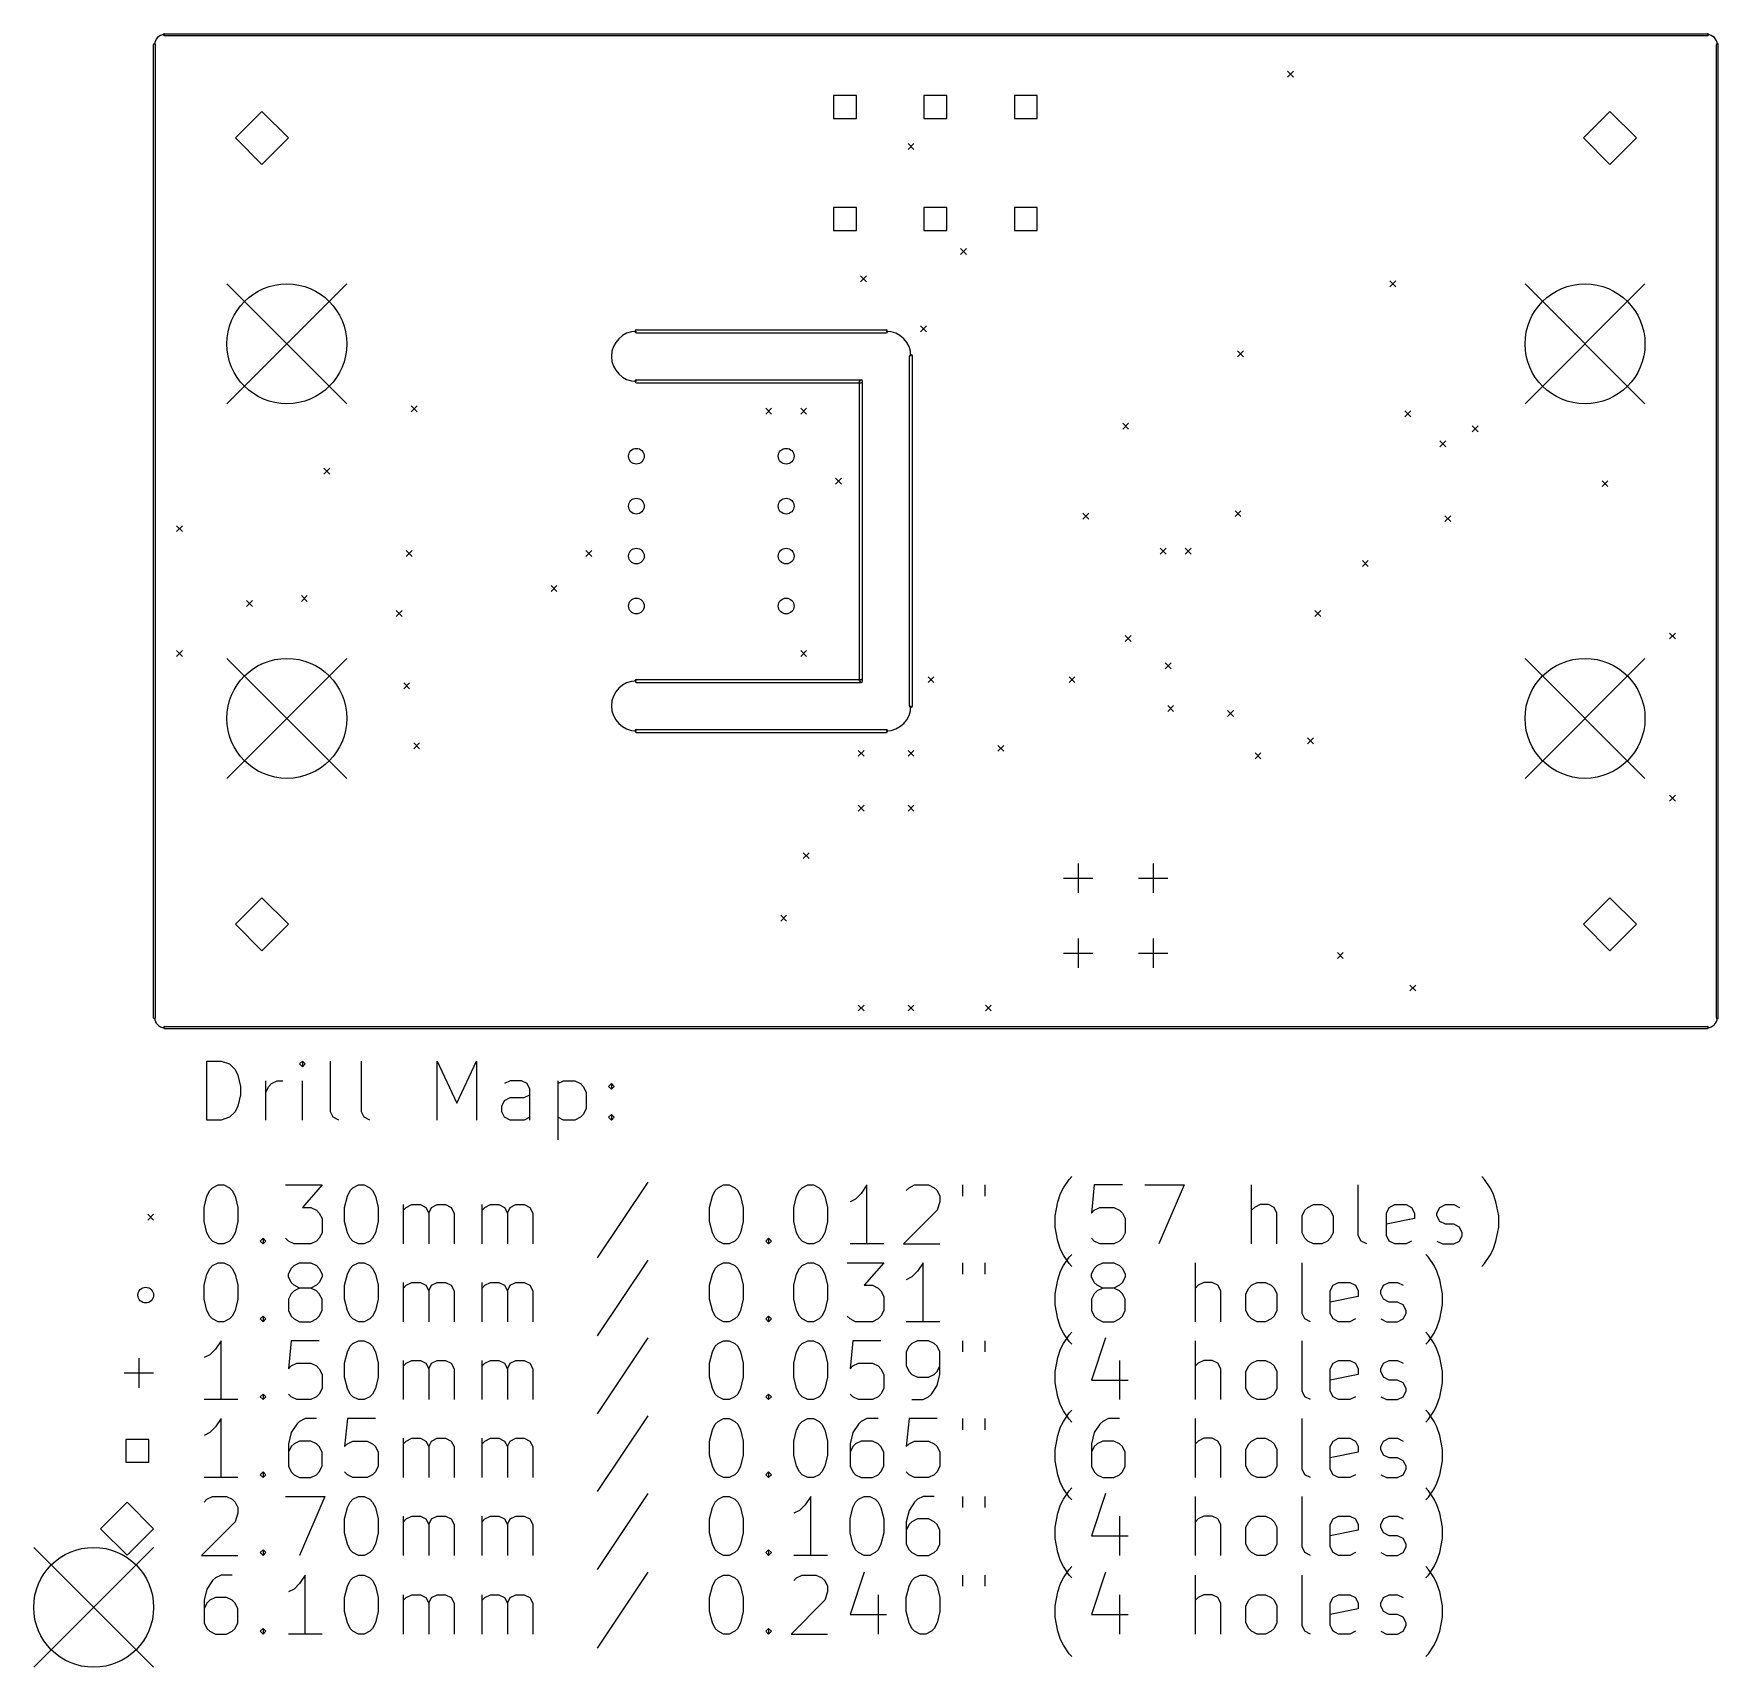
# Model space of a CAD drawing. Extents: x 98.2 to 183.9, y -141 to -57.9.
import ezdxf

# ---------------------------------------------------------------- set-up
doc = ezdxf.new("R2010")
doc.units = 0
doc.header["$MEASUREMENT"] = 0
doc.layers.add('BLACK', color=7, linetype='CONTINUOUS')

msp = doc.modelspace()

# ---------------------------------------------------------------- linework, layer by layer
at = {"layer": 'Black'}
for p, q in [((104.895, -57.885), (183.395, -57.885)), ((104.895, -57.985), (183.395, -57.985)), ((104.345, -107.935), (104.345, -58.435)), ((104.445, -107.935), (104.445, -58.435)), ((183.845, -107.935), (183.845, -58.435)), ((183.945, -107.935), (183.945, -58.435)), ((162.029, -59.794), (162.329, -60.094)), ((162.329, -59.794), (162.029, -60.094)), ((140.1, -61.027), (138.934, -61.027)), ((138.934, -61.027), (138.934, -62.193)), ((140.1, -62.193), (140.1, -61.027)), ((144.7, -61.027), (143.534, -61.027)), ((143.534, -61.027), (143.534, -62.193)), ((144.7, -62.193), (144.7, -61.027)), ((149.3, -61.027), (148.134, -61.027)), ((148.134, -61.027), (148.134, -62.193)), ((149.3, -62.193), (149.3, -61.027)), ((109.855, -61.835), (108.505, -63.185)), ((111.205, -63.185), (109.855, -61.835)), ((138.934, -62.193), (140.1, -62.193)), ((143.534, -62.193), (144.7, -62.193)), ((148.134, -62.193), (149.3, -62.193)), ((178.435, -61.835), (177.085, -63.185)), ((179.785, -63.185), (178.435, -61.835)), ((108.505, -63.185), (109.855, -64.535)), ((109.855, -64.535), (111.205, -63.185)), ((177.085, -63.185), (178.435, -64.535)), ((178.435, -64.535), (179.785, -63.185)), ((142.725, -63.477), (143.025, -63.777)), ((143.025, -63.477), (142.725, -63.777)), ((140.1, -66.727), (138.934, -66.727)), ((138.934, -66.727), (138.934, -67.893)), ((140.1, -67.893), (140.1, -66.727)), ((144.7, -66.727), (143.534, -66.727)), ((143.534, -66.727), (143.534, -67.893)), ((144.7, -67.893), (144.7, -66.727)), ((149.3, -66.727), (148.134, -66.727)), ((148.134, -66.727), (148.134, -67.893)), ((149.3, -67.893), (149.3, -66.727)), ((138.934, -67.893), (140.1, -67.893)), ((143.534, -67.893), (144.7, -67.893)), ((148.134, -67.893), (149.3, -67.893)), ((145.392, -68.811), (145.692, -69.111)), ((145.692, -68.811), (145.392, -69.111)), ((140.312, -70.208), (140.612, -70.508)), ((140.612, -70.208), (140.312, -70.508)), ((108.075, -70.612), (114.175, -76.712)), ((114.175, -70.612), (108.075, -76.712)), ((167.236, -70.462), (167.536, -70.762)), ((167.536, -70.462), (167.236, -70.762)), ((174.115, -70.612), (180.215, -76.712)), ((180.215, -70.612), (174.115, -76.712)), ((143.36, -72.748), (143.66, -73.048)), ((143.66, -72.748), (143.36, -73.048)), ((128.905, -72.95), (141.605, -72.95)), ((128.905, -73.1), (141.605, -73.1)), ((142.8, -92.075), (142.8, -74.295)), ((142.95, -92.075), (142.95, -74.295)), ((159.489, -74.018), (159.789, -74.318)), ((159.789, -74.018), (159.489, -74.318)), ((128.905, -75.49), (140.335, -75.49)), ((128.905, -75.64), (140.335, -75.64)), ((140.26, -90.805), (140.26, -75.565)), ((140.41, -90.805), (140.41, -75.565)), ((117.452, -76.812), (117.752, -77.112)), ((117.752, -76.812), (117.452, -77.112)), ((135.486, -76.939), (135.786, -77.239)), ((135.786, -76.939), (135.486, -77.239)), ((137.264, -76.939), (137.564, -77.239)), ((137.564, -76.939), (137.264, -77.239)), ((167.998, -77.066), (168.298, -77.366)), ((168.298, -77.066), (167.998, -77.366)), ((153.647, -77.701), (153.947, -78.001)), ((153.947, -77.701), (153.647, -78.001)), ((171.427, -77.828), (171.727, -78.128)), ((171.727, -77.828), (171.427, -78.128)), ((169.776, -78.59), (170.076, -78.89)), ((170.076, -78.59), (169.776, -78.89)), ((113.007, -79.987), (113.307, -80.287)), ((113.307, -79.987), (113.007, -80.287)), ((139.042, -80.495), (139.342, -80.795)), ((139.342, -80.495), (139.042, -80.795)), ((178.031, -80.622), (178.331, -80.922)), ((178.331, -80.622), (178.031, -80.922)), ((159.362, -82.146), (159.662, -82.446)), ((159.662, -82.146), (159.362, -82.446)), ((105.514, -82.908), (105.814, -83.208)), ((105.814, -82.908), (105.514, -83.208)), ((151.615, -82.273), (151.915, -82.573)), ((151.915, -82.273), (151.615, -82.573)), ((170.03, -82.4), (170.33, -82.7)), ((170.33, -82.4), (170.03, -82.7)), ((117.198, -84.178), (117.498, -84.478)), ((117.498, -84.178), (117.198, -84.478)), ((126.342, -84.178), (126.642, -84.478)), ((126.642, -84.178), (126.342, -84.478)), ((155.552, -84.051), (155.852, -84.351)), ((155.852, -84.051), (155.552, -84.351)), ((156.822, -84.051), (157.122, -84.351)), ((157.122, -84.051), (156.822, -84.351)), ((165.839, -84.686), (166.139, -84.986)), ((166.139, -84.686), (165.839, -84.986)), ((111.864, -86.464), (112.164, -86.764)), ((112.164, -86.464), (111.864, -86.764)), ((124.564, -85.956), (124.864, -86.256)), ((124.864, -85.956), (124.564, -86.256)), ((109.07, -86.718), (109.37, -87.018)), ((109.37, -86.718), (109.07, -87.018)), ((116.69, -87.226), (116.99, -87.526)), ((116.99, -87.226), (116.69, -87.526)), ((163.426, -87.226), (163.726, -87.526)), ((163.726, -87.226), (163.426, -87.526)), ((153.774, -88.496), (154.074, -88.796)), ((154.074, -88.496), (153.774, -88.796)), ((181.46, -88.369), (181.76, -88.669)), ((181.76, -88.369), (181.46, -88.669)), ((105.514, -89.258), (105.814, -89.558)), ((105.814, -89.258), (105.514, -89.558)), ((108.075, -89.66), (114.175, -95.76)), ((114.175, -89.66), (108.075, -95.76)), ((137.264, -89.258), (137.564, -89.558)), ((137.564, -89.258), (137.264, -89.558)), ((155.806, -89.893), (156.106, -90.193)), ((156.106, -89.893), (155.806, -90.193)), ((174.115, -89.66), (180.215, -95.76)), ((180.215, -89.66), (174.115, -95.76)), ((128.905, -90.73), (140.335, -90.73)), ((143.741, -90.591), (144.041, -90.891)), ((144.041, -90.591), (143.741, -90.891)), ((150.916, -90.591), (151.216, -90.891)), ((151.216, -90.591), (150.916, -90.891)), ((117.071, -90.909), (117.371, -91.209)), ((117.371, -90.909), (117.071, -91.209)), ((128.905, -90.88), (140.335, -90.88)), ((155.933, -92.052), (156.233, -92.352)), ((156.233, -92.052), (155.933, -92.352)), ((158.981, -92.306), (159.281, -92.606)), ((159.281, -92.306), (158.981, -92.606)), ((128.905, -93.27), (141.605, -93.27)), ((117.579, -93.957), (117.879, -94.257)), ((117.879, -93.957), (117.579, -94.257)), ((128.905, -93.42), (141.605, -93.42)), ((147.297, -94.084), (147.597, -94.384)), ((147.597, -94.084), (147.297, -94.384)), ((163.045, -93.703), (163.345, -94.003)), ((163.345, -93.703), (163.045, -94.003)), ((140.185, -94.338), (140.485, -94.638)), ((140.485, -94.338), (140.185, -94.638)), ((142.725, -94.338), (143.025, -94.638)), ((143.025, -94.338), (142.725, -94.638)), ((160.378, -94.465), (160.678, -94.765)), ((160.678, -94.465), (160.378, -94.765)), ((181.46, -96.624), (181.76, -96.924)), ((181.76, -96.624), (181.46, -96.924)), ((140.185, -97.132), (140.485, -97.432)), ((140.485, -97.132), (140.185, -97.432)), ((142.725, -97.132), (143.025, -97.432)), ((143.025, -97.132), (142.725, -97.432)), ((137.391, -99.545), (137.691, -99.845)), ((137.691, -99.545), (137.391, -99.845)), ((151.384, -100.088), (151.384, -101.588)), ((155.194, -100.088), (155.194, -101.588)), ((150.634, -100.838), (152.134, -100.838)), ((154.444, -100.838), (155.944, -100.838)), ((109.855, -101.835), (108.505, -103.185)), ((111.205, -103.185), (109.855, -101.835)), ((178.435, -101.835), (177.085, -103.185)), ((179.785, -103.185), (178.435, -101.835)), ((136.248, -102.72), (136.548, -103.02)), ((136.548, -102.72), (136.248, -103.02)), ((108.505, -103.185), (109.855, -104.535)), ((109.855, -104.535), (111.205, -103.185)), ((177.085, -103.185), (178.435, -104.535)), ((178.435, -104.535), (179.785, -103.185)), ((151.384, -103.898), (151.384, -105.398)), ((155.194, -103.898), (155.194, -105.398)), ((150.634, -104.648), (152.134, -104.648)), ((154.444, -104.648), (155.944, -104.648)), ((164.569, -104.625), (164.869, -104.925)), ((164.869, -104.625), (164.569, -104.925)), ((168.252, -106.276), (168.552, -106.576)), ((168.552, -106.276), (168.252, -106.576)), ((140.185, -107.292), (140.485, -107.592)), ((140.485, -107.292), (140.185, -107.592)), ((142.725, -107.292), (143.025, -107.592)), ((143.025, -107.292), (142.725, -107.592)), ((146.662, -107.292), (146.962, -107.592)), ((146.962, -107.292), (146.662, -107.592)), ((104.895, -108.385), (183.395, -108.385)), ((104.895, -108.485), (183.395, -108.485)), ((107.059, -113.142), (107.059, -110.142)), ((107.059, -110.142), (107.774, -110.142)), ((107.774, -110.142), (108.202, -110.285)), ((108.202, -110.285), (108.488, -110.571)), ((111.916, -110.142), (111.774, -110.285)), ((111.774, -110.285), (111.916, -110.428)), ((112.059, -110.285), (111.916, -110.142)), ((111.916, -110.142), (111.916, -110.428)), ((111.916, -110.428), (112.059, -110.285)), ((113.345, -112.714), (113.345, -110.142)), ((114.916, -112.714), (114.916, -110.142)), ((118.774, -113.142), (118.774, -110.142)), ((118.774, -110.142), (119.774, -112.285)), ((119.774, -112.285), (120.774, -110.142)), ((120.774, -110.142), (120.774, -113.142)), ((108.488, -110.571), (108.631, -110.856)), ((108.631, -110.856), (108.774, -111.428)), ((110.059, -113.142), (110.059, -111.142)), ((110.202, -111.428), (110.345, -111.285)), ((110.345, -111.285), (110.631, -111.142)), ((110.631, -111.142), (110.916, -111.142)), ((111.916, -113.142), (111.916, -111.142)), ((122.488, -111.142), (122.202, -111.285)), ((123.059, -111.142), (122.488, -111.142)), ((123.345, -111.285), (123.059, -111.142)), ((123.488, -111.571), (123.345, -111.285)), ((124.916, -111.142), (124.916, -114.142)), ((124.916, -111.285), (125.202, -111.142)), ((125.202, -111.142), (125.774, -111.142)), ((125.774, -111.142), (126.059, -111.285)), ((126.059, -111.285), (126.202, -111.428)), ((127.488, -111.428), (127.631, -111.285)), ((127.631, -111.285), (127.774, -111.428)), ((127.631, -111.285), (127.631, -111.571)), ((108.774, -111.856), (108.631, -112.428)), ((108.774, -111.428), (108.774, -111.856)), ((110.059, -111.714), (110.202, -111.428)), ((122.059, -112.428), (122.202, -112.142)), ((122.202, -112.142), (122.488, -111.999)), ((122.488, -111.999), (123.202, -111.999)), ((123.202, -111.999), (123.488, -111.856)), ((123.488, -113.142), (123.488, -111.571)), ((126.202, -111.428), (126.345, -111.714)), ((126.345, -111.714), (126.345, -112.571)), ((127.631, -111.571), (127.488, -111.428)), ((127.774, -111.428), (127.631, -111.571)), ((108.202, -112.999), (107.774, -113.142)), ((108.488, -112.714), (108.202, -112.999)), ((108.631, -112.428), (108.488, -112.714)), ((113.488, -112.999), (113.345, -112.714)), ((113.774, -113.142), (113.488, -112.999)), ((115.059, -112.999), (114.916, -112.714)), ((115.345, -113.142), (115.059, -112.999)), ((122.059, -112.714), (122.059, -112.428)), ((122.202, -112.999), (122.059, -112.714)), ((122.488, -113.142), (122.202, -112.999)), ((123.488, -112.999), (123.202, -113.142)), ((125.202, -113.142), (124.916, -112.999)), ((126.059, -112.999), (125.774, -113.142)), ((126.202, -112.856), (126.059, -112.999)), ((126.345, -112.571), (126.202, -112.856)), ((127.488, -112.999), (127.631, -112.856)), ((127.631, -113.142), (127.488, -112.999)), ((127.631, -112.856), (127.774, -112.999)), ((127.631, -112.856), (127.631, -113.142)), ((127.774, -112.999), (127.631, -113.142)), ((107.774, -113.142), (107.059, -113.142)), ((123.202, -113.142), (122.488, -113.142)), ((125.774, -113.142), (125.202, -113.142)), ((107.345, -116.585), (107.631, -116.442)), ((107.631, -116.442), (107.916, -116.442)), ((107.916, -116.442), (108.202, -116.585)), ((111.059, -116.442), (112.916, -116.442)), ((112.916, -116.442), (111.916, -117.585)), ((114.488, -116.585), (114.774, -116.442)), ((114.774, -116.442), (115.059, -116.442)), ((115.059, -116.442), (115.345, -116.585)), ((129.488, -116.299), (126.916, -120.156)), ((133.059, -116.585), (133.345, -116.442)), ((133.345, -116.442), (133.631, -116.442)), ((133.631, -116.442), (133.916, -116.585)), ((137.345, -116.585), (137.631, -116.442)), ((137.631, -116.442), (137.916, -116.442)), ((137.916, -116.442), (138.202, -116.585)), ((140.631, -116.442), (140.345, -116.871)), ((140.631, -119.442), (140.631, -116.442)), ((142.774, -116.585), (143.059, -116.442)), ((143.059, -116.442), (143.774, -116.442)), ((143.774, -116.442), (144.059, -116.585)), ((145.488, -116.442), (145.488, -117.014)), ((146.631, -116.442), (146.631, -117.014)), ((150.631, -116.585), (150.916, -116.156)), ((150.916, -116.156), (151.059, -116.014)), ((152.202, -116.442), (152.059, -117.871)), ((153.631, -116.442), (152.202, -116.442)), ((154.774, -116.442), (156.774, -116.442)), ((156.774, -116.442), (155.488, -119.442)), ((160.202, -119.442), (160.202, -116.442)), ((165.631, -119.014), (165.631, -116.442)), ((172.059, -116.156), (171.916, -116.014)), ((172.345, -116.585), (172.059, -116.156)), ((106.916, -117.585), (107.059, -117.014)), ((107.059, -117.014), (107.202, -116.728)), ((107.202, -116.728), (107.345, -116.585)), ((108.202, -116.585), (108.345, -116.728)), ((108.345, -116.728), (108.488, -117.014)), ((108.488, -117.014), (108.631, -117.585)), ((114.059, -117.585), (114.202, -117.014)), ((114.202, -117.014), (114.345, -116.728)), ((114.345, -116.728), (114.488, -116.585)), ((115.345, -116.585), (115.488, -116.728)), ((115.488, -116.728), (115.631, -117.014)), ((115.631, -117.014), (115.774, -117.585)), ((132.631, -117.585), (132.774, -117.014)), ((132.774, -117.014), (132.916, -116.728)), ((132.916, -116.728), (133.059, -116.585)), ((133.916, -116.585), (134.059, -116.728)), ((134.059, -116.728), (134.202, -117.014)), ((134.202, -117.014), (134.345, -117.585)), ((136.916, -117.585), (137.059, -117.014)), ((137.059, -117.014), (137.202, -116.728)), ((137.202, -116.728), (137.345, -116.585)), ((138.202, -116.585), (138.345, -116.728)), ((138.345, -116.728), (138.488, -117.014)), ((138.488, -117.014), (138.631, -117.585)), ((140.059, -117.156), (139.774, -117.299)), ((140.345, -116.871), (140.059, -117.156)), ((142.631, -116.728), (142.774, -116.585)), ((144.059, -116.585), (144.202, -116.728)), ((144.202, -116.728), (144.345, -117.014)), ((144.345, -117.299), (144.202, -117.728)), ((144.345, -117.014), (144.345, -117.299)), ((150.202, -118.014), (150.345, -117.299)), ((150.345, -117.299), (150.488, -116.871)), ((150.488, -116.871), (150.631, -116.585)), ((172.488, -116.871), (172.345, -116.585)), ((172.631, -117.299), (172.488, -116.871)), ((172.774, -118.014), (172.631, -117.299)), ((104.045, -117.935), (104.345, -118.235)), ((104.345, -117.935), (104.045, -118.235)), ((106.916, -118.299), (106.916, -117.585)), ((108.631, -117.585), (108.631, -118.299)), ((111.916, -117.585), (112.345, -117.585)), ((112.345, -117.585), (112.631, -117.728)), ((112.631, -117.728), (112.774, -117.871)), ((112.774, -117.871), (112.916, -118.156)), ((112.916, -118.156), (112.916, -118.871)), ((114.059, -118.299), (114.059, -117.585)), ((115.774, -117.585), (115.774, -118.299)), ((117.059, -119.442), (117.059, -117.442)), ((117.059, -117.728), (117.202, -117.585)), ((117.202, -117.585), (117.488, -117.442)), ((117.488, -117.442), (117.916, -117.442)), ((117.916, -117.442), (118.202, -117.585)), ((118.202, -117.585), (118.345, -117.871)), ((118.345, -117.871), (118.488, -117.585)), ((118.345, -117.871), (118.345, -119.442)), ((118.488, -117.585), (118.774, -117.442)), ((118.774, -117.442), (119.202, -117.442)), ((119.202, -117.442), (119.488, -117.585)), ((119.488, -117.585), (119.631, -117.871)), ((119.631, -117.871), (119.631, -119.442)), ((121.059, -119.442), (121.059, -117.442)), ((121.059, -117.728), (121.202, -117.585)), ((121.202, -117.585), (121.488, -117.442)), ((121.488, -117.442), (121.916, -117.442)), ((121.916, -117.442), (122.202, -117.585)), ((122.202, -117.585), (122.345, -117.871)), ((122.345, -117.871), (122.488, -117.585)), ((122.345, -117.871), (122.345, -119.442)), ((122.488, -117.585), (122.774, -117.442)), ((122.774, -117.442), (123.202, -117.442)), ((123.202, -117.442), (123.488, -117.585)), ((123.488, -117.585), (123.631, -117.871)), ((123.631, -117.871), (123.631, -119.442)), ((132.631, -118.299), (132.631, -117.585)), ((134.345, -117.585), (134.345, -118.299)), ((136.916, -118.299), (136.916, -117.585)), ((138.631, -117.585), (138.631, -118.299)), ((144.202, -117.728), (142.488, -119.442)), ((150.202, -118.585), (150.202, -118.014)), ((152.059, -117.871), (152.202, -117.728)), ((152.202, -117.728), (152.488, -117.585)), ((152.488, -117.585), (153.202, -117.585)), ((153.202, -117.585), (153.488, -117.728)), ((153.488, -117.728), (153.631, -117.871)), ((153.631, -117.871), (153.774, -118.156)), ((153.774, -118.156), (153.774, -118.871)), ((160.345, -117.585), (160.202, -117.728)), ((160.631, -117.442), (160.345, -117.585)), ((161.059, -117.442), (160.631, -117.442)), ((161.345, -117.585), (161.059, -117.442)), ((161.488, -117.871), (161.345, -117.585)), ((161.488, -119.442), (161.488, -117.871)), ((162.774, -118.014), (162.916, -117.728)), ((162.774, -118.871), (162.774, -118.014)), ((162.916, -117.728), (163.059, -117.585)), ((163.059, -117.585), (163.345, -117.442)), ((163.345, -117.442), (163.774, -117.442)), ((163.774, -117.442), (164.059, -117.585)), ((164.059, -117.585), (164.202, -117.728)), ((164.202, -117.728), (164.345, -118.014)), ((164.345, -118.014), (164.345, -118.871)), ((167.059, -117.871), (167.202, -117.585)), ((167.059, -119.014), (167.059, -117.871)), ((168.488, -118.156), (167.059, -118.442)), ((167.202, -117.585), (167.488, -117.442)), ((167.488, -117.442), (168.059, -117.442)), ((168.059, -117.442), (168.345, -117.585)), ((168.345, -117.585), (168.488, -117.871)), ((168.488, -117.871), (168.488, -118.156)), ((169.631, -117.871), (169.774, -117.585)), ((169.631, -118.014), (169.631, -117.871)), ((169.774, -118.299), (169.631, -118.014)), ((169.774, -117.585), (170.059, -117.442)), ((170.059, -117.442), (170.488, -117.442)), ((170.488, -117.442), (170.774, -117.585)), ((172.774, -118.585), (172.774, -118.014)), ((107.059, -118.871), (106.916, -118.299)), ((107.202, -119.156), (107.059, -118.871)), ((108.488, -118.871), (108.345, -119.156)), ((108.631, -118.299), (108.488, -118.871)), ((112.916, -118.871), (112.774, -119.156)), ((114.202, -118.871), (114.059, -118.299)), ((114.345, -119.156), (114.202, -118.871)), ((115.631, -118.871), (115.488, -119.156)), ((115.774, -118.299), (115.631, -118.871)), ((132.774, -118.871), (132.631, -118.299)), ((132.916, -119.156), (132.774, -118.871)), ((134.202, -118.871), (134.059, -119.156)), ((134.345, -118.299), (134.202, -118.871)), ((137.059, -118.871), (136.916, -118.299)), ((137.202, -119.156), (137.059, -118.871)), ((138.488, -118.871), (138.345, -119.156)), ((138.631, -118.299), (138.488, -118.871)), ((150.345, -119.299), (150.202, -118.585)), ((153.774, -118.871), (153.631, -119.156)), ((162.916, -119.156), (162.774, -118.871)), ((164.345, -118.871), (164.202, -119.156)), ((165.774, -119.299), (165.631, -119.014)), ((167.202, -119.299), (167.059, -119.014)), ((170.059, -118.442), (169.774, -118.299)), ((170.488, -118.442), (170.059, -118.442)), ((170.774, -118.585), (170.488, -118.442)), ((170.916, -118.871), (170.774, -118.585)), ((170.774, -119.299), (170.916, -119.014)), ((170.916, -119.014), (170.916, -118.871)), ((172.631, -119.299), (172.774, -118.585)), ((107.345, -119.299), (107.202, -119.156)), ((107.631, -119.442), (107.345, -119.299)), ((107.916, -119.442), (107.631, -119.442)), ((108.202, -119.299), (107.916, -119.442)), ((108.345, -119.156), (108.202, -119.299)), ((109.774, -119.299), (109.916, -119.156)), ((109.916, -119.442), (109.774, -119.299)), ((109.916, -119.156), (110.059, -119.299)), ((109.916, -119.156), (109.916, -119.442)), ((110.059, -119.299), (109.916, -119.442)), ((111.202, -119.299), (111.059, -119.156)), ((111.488, -119.442), (111.202, -119.299)), ((112.345, -119.442), (111.488, -119.442)), ((112.631, -119.299), (112.345, -119.442)), ((112.774, -119.156), (112.631, -119.299)), ((114.488, -119.299), (114.345, -119.156)), ((114.774, -119.442), (114.488, -119.299)), ((115.059, -119.442), (114.774, -119.442)), ((115.345, -119.299), (115.059, -119.442)), ((115.488, -119.156), (115.345, -119.299)), ((133.059, -119.299), (132.916, -119.156)), ((133.345, -119.442), (133.059, -119.299)), ((133.631, -119.442), (133.345, -119.442)), ((133.916, -119.299), (133.631, -119.442)), ((134.059, -119.156), (133.916, -119.299)), ((135.488, -119.299), (135.631, -119.156)), ((135.631, -119.442), (135.488, -119.299)), ((135.631, -119.156), (135.774, -119.299)), ((135.631, -119.156), (135.631, -119.442)), ((135.774, -119.299), (135.631, -119.442)), ((137.345, -119.299), (137.202, -119.156)), ((137.631, -119.442), (137.345, -119.299)), ((137.916, -119.442), (137.631, -119.442)), ((138.202, -119.299), (137.916, -119.442)), ((138.345, -119.156), (138.202, -119.299)), ((141.488, -119.442), (139.774, -119.442)), ((142.488, -119.442), (144.345, -119.442)), ((150.488, -119.728), (150.345, -119.299)), ((150.631, -120.014), (150.488, -119.728)), ((150.916, -120.116), (151.059, -119.974)), ((152.202, -119.299), (152.059, -119.156)), ((152.488, -119.442), (152.202, -119.299)), ((153.202, -119.442), (152.488, -119.442)), ((153.488, -119.299), (153.202, -119.442)), ((153.631, -119.156), (153.488, -119.299)), ((163.059, -119.299), (162.916, -119.156)), ((163.345, -119.442), (163.059, -119.299)), ((163.774, -119.442), (163.345, -119.442)), ((164.059, -119.299), (163.774, -119.442)), ((164.202, -119.156), (164.059, -119.299)), ((166.059, -119.442), (165.774, -119.299)), ((167.488, -119.442), (167.202, -119.299)), ((168.059, -119.442), (167.488, -119.442)), ((168.345, -119.299), (168.059, -119.442)), ((169.202, -120.116), (169.059, -119.974)), ((169.631, -119.299), (169.916, -119.442)), ((169.916, -119.442), (170.488, -119.442)), ((170.488, -119.442), (170.774, -119.299)), ((172.345, -120.014), (172.488, -119.728)), ((172.488, -119.728), (172.631, -119.299)), ((107.059, -120.974), (107.202, -120.688)), ((107.202, -120.688), (107.345, -120.545)), ((107.345, -120.545), (107.631, -120.402)), ((107.631, -120.402), (107.916, -120.402)), ((107.916, -120.402), (108.202, -120.545)), ((108.202, -120.545), (108.345, -120.688)), ((108.345, -120.688), (108.488, -120.974)), ((111.202, -120.974), (111.345, -120.688)), ((111.345, -120.688), (111.488, -120.545)), ((111.488, -120.545), (111.774, -120.402)), ((111.774, -120.402), (112.345, -120.402)), ((112.345, -120.402), (112.631, -120.545)), ((112.631, -120.545), (112.774, -120.688)), ((112.774, -120.688), (112.916, -120.974)), ((114.202, -120.974), (114.345, -120.688)), ((114.345, -120.688), (114.488, -120.545)), ((114.488, -120.545), (114.774, -120.402)), ((114.774, -120.402), (115.059, -120.402)), ((115.059, -120.402), (115.345, -120.545)), ((115.345, -120.545), (115.488, -120.688)), ((115.488, -120.688), (115.631, -120.974)), ((129.488, -120.259), (126.916, -124.116)), ((132.774, -120.974), (132.916, -120.688)), ((132.916, -120.688), (133.059, -120.545)), ((133.059, -120.545), (133.345, -120.402)), ((133.345, -120.402), (133.631, -120.402)), ((133.631, -120.402), (133.916, -120.545)), ((133.916, -120.545), (134.059, -120.688)), ((134.059, -120.688), (134.202, -120.974)), ((137.059, -120.974), (137.202, -120.688)), ((137.202, -120.688), (137.345, -120.545)), ((137.345, -120.545), (137.631, -120.402)), ((137.631, -120.402), (137.916, -120.402)), ((137.916, -120.402), (138.202, -120.545)), ((138.202, -120.545), (138.345, -120.688)), ((138.345, -120.688), (138.488, -120.974)), ((139.631, -120.402), (141.488, -120.402)), ((141.488, -120.402), (140.488, -121.545)), ((143.202, -120.831), (142.916, -121.116)), ((143.488, -120.402), (143.202, -120.831)), ((143.488, -123.402), (143.488, -120.402)), ((145.488, -120.402), (145.488, -120.974)), ((146.631, -120.402), (146.631, -120.974)), ((150.345, -121.259), (150.488, -120.831)), ((150.488, -120.831), (150.631, -120.545)), ((150.916, -120.442), (150.631, -120.014)), ((150.631, -120.545), (150.916, -120.116)), ((151.059, -120.585), (150.916, -120.442)), ((152.059, -120.974), (152.202, -120.688)), ((152.202, -120.688), (152.345, -120.545)), ((152.345, -120.545), (152.631, -120.402)), ((152.631, -120.402), (153.202, -120.402)), ((153.202, -120.402), (153.488, -120.545)), ((153.488, -120.545), (153.631, -120.688)), ((153.631, -120.688), (153.774, -120.974)), ((157.345, -123.402), (157.345, -120.402)), ((162.774, -122.974), (162.774, -120.402)), ((169.488, -120.545), (169.202, -120.116)), ((169.631, -120.831), (169.488, -120.545)), ((169.774, -121.259), (169.631, -120.831)), ((171.916, -120.585), (172.059, -120.442)), ((172.059, -120.442), (172.345, -120.014)), ((106.916, -121.545), (107.059, -120.974)), ((106.916, -122.259), (106.916, -121.545)), ((108.488, -120.974), (108.631, -121.545)), ((108.631, -121.545), (108.631, -122.259)), ((111.202, -121.116), (111.202, -120.974)), ((111.345, -121.402), (111.202, -121.116)), ((111.488, -121.545), (111.345, -121.402)), ((111.774, -121.688), (111.488, -121.545)), ((111.774, -121.688), (111.488, -121.831)), ((112.345, -121.688), (111.774, -121.688)), ((112.631, -121.545), (112.345, -121.688)), ((112.631, -121.831), (112.345, -121.688)), ((112.774, -121.402), (112.631, -121.545)), ((112.916, -121.116), (112.774, -121.402)), ((112.916, -120.974), (112.916, -121.116)), ((114.059, -121.545), (114.202, -120.974)), ((114.059, -122.259), (114.059, -121.545)), ((115.631, -120.974), (115.774, -121.545)), ((115.774, -121.545), (115.774, -122.259)), ((117.059, -123.402), (117.059, -121.402)), ((117.059, -121.688), (117.202, -121.545)), ((117.202, -121.545), (117.488, -121.402)), ((117.488, -121.402), (117.916, -121.402)), ((117.916, -121.402), (118.202, -121.545)), ((118.202, -121.545), (118.345, -121.831)), ((118.345, -121.831), (118.488, -121.545)), ((118.488, -121.545), (118.774, -121.402)), ((118.774, -121.402), (119.202, -121.402)), ((119.202, -121.402), (119.488, -121.545)), ((119.488, -121.545), (119.631, -121.831)), ((121.059, -123.402), (121.059, -121.402)), ((121.059, -121.688), (121.202, -121.545)), ((121.202, -121.545), (121.488, -121.402)), ((121.488, -121.402), (121.916, -121.402)), ((121.916, -121.402), (122.202, -121.545)), ((122.202, -121.545), (122.345, -121.831)), ((122.345, -121.831), (122.488, -121.545)), ((122.488, -121.545), (122.774, -121.402)), ((122.774, -121.402), (123.202, -121.402)), ((123.202, -121.402), (123.488, -121.545)), ((123.488, -121.545), (123.631, -121.831)), ((132.631, -121.545), (132.774, -120.974)), ((132.631, -122.259), (132.631, -121.545)), ((134.202, -120.974), (134.345, -121.545)), ((134.345, -121.545), (134.345, -122.259)), ((136.916, -121.545), (137.059, -120.974)), ((136.916, -122.259), (136.916, -121.545)), ((138.488, -120.974), (138.631, -121.545)), ((138.631, -121.545), (138.631, -122.259)), ((140.488, -121.545), (140.916, -121.545)), ((140.916, -121.545), (141.202, -121.688)), ((141.202, -121.688), (141.345, -121.831)), ((142.916, -121.116), (142.631, -121.259)), ((150.202, -121.974), (150.345, -121.259)), ((152.059, -121.116), (152.059, -120.974)), ((152.202, -121.402), (152.059, -121.116)), ((152.345, -121.545), (152.202, -121.402)), ((152.631, -121.688), (152.345, -121.545)), ((152.631, -121.688), (152.345, -121.831)), ((153.202, -121.688), (152.631, -121.688)), ((153.488, -121.545), (153.202, -121.688)), ((153.488, -121.831), (153.202, -121.688)), ((153.631, -121.402), (153.488, -121.545)), ((153.774, -121.116), (153.631, -121.402)), ((153.774, -120.974), (153.774, -121.116)), ((157.488, -121.545), (157.345, -121.688)), ((157.774, -121.402), (157.488, -121.545)), ((158.202, -121.402), (157.774, -121.402)), ((158.488, -121.545), (158.202, -121.402)), ((158.631, -121.831), (158.488, -121.545)), ((159.916, -121.974), (160.059, -121.688)), ((160.059, -121.688), (160.202, -121.545)), ((160.202, -121.545), (160.488, -121.402)), ((160.488, -121.402), (160.916, -121.402)), ((160.916, -121.402), (161.202, -121.545)), ((161.202, -121.545), (161.345, -121.688)), ((161.345, -121.688), (161.488, -121.974)), ((164.202, -121.831), (164.345, -121.545)), ((164.345, -121.545), (164.631, -121.402)), ((164.631, -121.402), (165.202, -121.402)), ((165.202, -121.402), (165.488, -121.545)), ((165.488, -121.545), (165.631, -121.831)), ((166.774, -121.831), (166.916, -121.545)), ((166.916, -121.545), (167.202, -121.402)), ((167.202, -121.402), (167.631, -121.402)), ((167.631, -121.402), (167.916, -121.545)), ((169.916, -121.974), (169.774, -121.259)), ((107.059, -122.831), (106.916, -122.259)), ((108.631, -122.259), (108.488, -122.831)), ((111.345, -121.974), (111.202, -122.259)), ((111.202, -122.259), (111.202, -122.831)), ((111.488, -121.831), (111.345, -121.974)), ((112.774, -121.974), (112.631, -121.831)), ((112.916, -122.259), (112.774, -121.974)), ((112.916, -122.831), (112.916, -122.259)), ((114.202, -122.831), (114.059, -122.259)), ((115.774, -122.259), (115.631, -122.831)), ((118.345, -121.831), (118.345, -123.402)), ((119.631, -121.831), (119.631, -123.402)), ((122.345, -121.831), (122.345, -123.402)), ((123.631, -121.831), (123.631, -123.402)), ((132.774, -122.831), (132.631, -122.259)), ((134.345, -122.259), (134.202, -122.831)), ((137.059, -122.831), (136.916, -122.259)), ((138.631, -122.259), (138.488, -122.831)), ((141.345, -121.831), (141.488, -122.116)), ((141.488, -122.116), (141.488, -122.831)), ((150.202, -122.545), (150.202, -121.974)), ((150.345, -123.259), (150.202, -122.545)), ((152.202, -121.974), (152.059, -122.259)), ((152.059, -122.259), (152.059, -122.831)), ((152.345, -121.831), (152.202, -121.974)), ((153.631, -121.974), (153.488, -121.831)), ((153.774, -122.259), (153.631, -121.974)), ((153.774, -122.831), (153.774, -122.259)), ((158.631, -123.402), (158.631, -121.831)), ((159.916, -122.831), (159.916, -121.974)), ((161.488, -121.974), (161.488, -122.831)), ((164.202, -122.974), (164.202, -121.831)), ((165.631, -122.116), (164.202, -122.402)), ((165.631, -121.831), (165.631, -122.116)), ((166.774, -121.974), (166.774, -121.831)), ((166.916, -122.259), (166.774, -121.974)), ((167.202, -122.402), (166.916, -122.259)), ((167.631, -122.402), (167.202, -122.402)), ((167.916, -122.545), (167.631, -122.402)), ((168.059, -122.831), (167.916, -122.545)), ((169.774, -123.259), (169.916, -122.545)), ((169.916, -122.545), (169.916, -121.974)), ((107.202, -123.116), (107.059, -122.831)), ((107.345, -123.259), (107.202, -123.116)), ((107.631, -123.402), (107.345, -123.259)), ((107.916, -123.402), (107.631, -123.402)), ((108.202, -123.259), (107.916, -123.402)), ((108.345, -123.116), (108.202, -123.259)), ((108.488, -122.831), (108.345, -123.116)), ((109.774, -123.259), (109.916, -123.116)), ((109.916, -123.402), (109.774, -123.259)), ((109.916, -123.116), (110.059, -123.259)), ((109.916, -123.116), (109.916, -123.402)), ((110.059, -123.259), (109.916, -123.402)), ((111.202, -122.831), (111.345, -123.116)), ((111.345, -123.116), (111.488, -123.259)), ((111.488, -123.259), (111.774, -123.402)), ((111.774, -123.402), (112.345, -123.402)), ((112.345, -123.402), (112.631, -123.259)), ((112.631, -123.259), (112.774, -123.116)), ((112.774, -123.116), (112.916, -122.831)), ((114.345, -123.116), (114.202, -122.831)), ((114.488, -123.259), (114.345, -123.116)), ((114.774, -123.402), (114.488, -123.259)), ((115.059, -123.402), (114.774, -123.402)), ((115.345, -123.259), (115.059, -123.402)), ((115.488, -123.116), (115.345, -123.259)), ((115.631, -122.831), (115.488, -123.116)), ((132.916, -123.116), (132.774, -122.831)), ((133.059, -123.259), (132.916, -123.116)), ((133.345, -123.402), (133.059, -123.259)), ((133.631, -123.402), (133.345, -123.402)), ((133.916, -123.259), (133.631, -123.402)), ((134.059, -123.116), (133.916, -123.259)), ((134.202, -122.831), (134.059, -123.116)), ((135.488, -123.259), (135.631, -123.116)), ((135.631, -123.402), (135.488, -123.259)), ((135.631, -123.116), (135.774, -123.259)), ((135.631, -123.116), (135.631, -123.402)), ((135.774, -123.259), (135.631, -123.402)), ((137.202, -123.116), (137.059, -122.831)), ((137.345, -123.259), (137.202, -123.116)), ((137.631, -123.402), (137.345, -123.259)), ((137.916, -123.402), (137.631, -123.402)), ((138.202, -123.259), (137.916, -123.402)), ((138.345, -123.116), (138.202, -123.259)), ((138.488, -122.831), (138.345, -123.116)), ((139.774, -123.259), (139.631, -123.116)), ((140.059, -123.402), (139.774, -123.259)), ((140.916, -123.402), (140.059, -123.402)), ((141.202, -123.259), (140.916, -123.402)), ((141.345, -123.116), (141.202, -123.259)), ((141.488, -122.831), (141.345, -123.116)), ((144.345, -123.402), (142.631, -123.402)), ((150.488, -123.688), (150.345, -123.259)), ((152.059, -122.831), (152.202, -123.116)), ((152.202, -123.116), (152.345, -123.259)), ((152.345, -123.259), (152.631, -123.402)), ((152.631, -123.402), (153.202, -123.402)), ((153.202, -123.402), (153.488, -123.259)), ((153.488, -123.259), (153.631, -123.116)), ((153.631, -123.116), (153.774, -122.831)), ((160.059, -123.116), (159.916, -122.831)), ((160.202, -123.259), (160.059, -123.116)), ((160.488, -123.402), (160.202, -123.259)), ((160.916, -123.402), (160.488, -123.402)), ((161.202, -123.259), (160.916, -123.402)), ((161.345, -123.116), (161.202, -123.259)), ((161.488, -122.831), (161.345, -123.116)), ((162.916, -123.259), (162.774, -122.974)), ((163.202, -123.402), (162.916, -123.259)), ((164.345, -123.259), (164.202, -122.974)), ((164.631, -123.402), (164.345, -123.259)), ((165.202, -123.402), (164.631, -123.402)), ((165.488, -123.259), (165.202, -123.402)), ((166.774, -123.259), (167.059, -123.402)), ((167.059, -123.402), (167.631, -123.402)), ((167.631, -123.402), (167.916, -123.259)), ((167.916, -123.259), (168.059, -122.974)), ((168.059, -122.974), (168.059, -122.831)), ((169.631, -123.688), (169.774, -123.259)), ((129.488, -124.219), (126.916, -128.076)), ((150.631, -123.974), (150.488, -123.688)), ((150.916, -124.402), (150.631, -123.974)), ((150.631, -124.505), (150.916, -124.076)), ((150.916, -124.076), (151.059, -123.934)), ((152.774, -124.219), (152.059, -126.362)), ((169.202, -124.076), (169.059, -123.934)), ((169.202, -124.402), (169.488, -123.974)), ((169.488, -124.505), (169.202, -124.076)), ((169.488, -123.974), (169.631, -123.688)), ((107.202, -125.076), (106.916, -125.219)), ((107.488, -124.791), (107.202, -125.076)), ((107.774, -124.362), (107.488, -124.791)), ((107.774, -127.362), (107.774, -124.362)), ((111.345, -124.362), (111.202, -125.791)), ((112.774, -124.362), (111.345, -124.362)), ((114.059, -125.505), (114.202, -124.934)), ((114.202, -124.934), (114.345, -124.648)), ((114.345, -124.648), (114.488, -124.505)), ((114.488, -124.505), (114.774, -124.362)), ((114.774, -124.362), (115.059, -124.362)), ((115.059, -124.362), (115.345, -124.505)), ((115.345, -124.505), (115.488, -124.648)), ((115.488, -124.648), (115.631, -124.934)), ((115.631, -124.934), (115.774, -125.505)), ((132.631, -125.505), (132.774, -124.934)), ((132.774, -124.934), (132.916, -124.648)), ((132.916, -124.648), (133.059, -124.505)), ((133.059, -124.505), (133.345, -124.362)), ((133.345, -124.362), (133.631, -124.362)), ((133.631, -124.362), (133.916, -124.505)), ((133.916, -124.505), (134.059, -124.648)), ((134.059, -124.648), (134.202, -124.934)), ((134.202, -124.934), (134.345, -125.505)), ((136.916, -125.505), (137.059, -124.934)), ((137.059, -124.934), (137.202, -124.648)), ((137.202, -124.648), (137.345, -124.505)), ((137.345, -124.505), (137.631, -124.362)), ((137.631, -124.362), (137.916, -124.362)), ((137.916, -124.362), (138.202, -124.505)), ((138.202, -124.505), (138.345, -124.648)), ((138.345, -124.648), (138.488, -124.934)), ((138.488, -124.934), (138.631, -125.505)), ((139.916, -124.362), (139.774, -125.791)), ((141.345, -124.362), (139.916, -124.362)), ((142.774, -124.648), (142.631, -124.934)), ((142.631, -124.934), (142.631, -125.648)), ((142.916, -124.505), (142.774, -124.648)), ((143.202, -124.362), (142.916, -124.505)), ((143.774, -124.362), (143.202, -124.362)), ((144.059, -124.505), (143.774, -124.362)), ((144.202, -124.648), (144.059, -124.505)), ((144.345, -124.934), (144.202, -124.648)), ((144.345, -126.076), (144.345, -124.934)), ((145.488, -124.362), (145.488, -124.934)), ((146.631, -124.362), (146.631, -124.934)), ((150.345, -125.219), (150.488, -124.791)), ((150.488, -124.791), (150.631, -124.505)), ((151.059, -124.545), (150.916, -124.402)), ((157.345, -127.362), (157.345, -124.362)), ((162.774, -126.934), (162.774, -124.362)), ((169.059, -124.545), (169.202, -124.402)), ((169.631, -124.791), (169.488, -124.505)), ((169.774, -125.219), (169.631, -124.791)), ((103.595, -125.255), (103.595, -126.755)), ((111.202, -125.791), (111.345, -125.648)), ((111.345, -125.648), (111.631, -125.505)), ((111.631, -125.505), (112.345, -125.505)), ((112.345, -125.505), (112.631, -125.648)), ((112.631, -125.648), (112.774, -125.791)), ((112.774, -125.791), (112.916, -126.076)), ((114.059, -126.219), (114.059, -125.505)), ((115.774, -125.505), (115.774, -126.219)), ((117.059, -127.362), (117.059, -125.362)), ((117.059, -125.648), (117.202, -125.505)), ((117.202, -125.505), (117.488, -125.362)), ((117.488, -125.362), (117.916, -125.362)), ((117.916, -125.362), (118.202, -125.505)), ((118.202, -125.505), (118.345, -125.791)), ((118.345, -125.791), (118.488, -125.505)), ((118.345, -125.791), (118.345, -127.362)), ((118.488, -125.505), (118.774, -125.362)), ((118.774, -125.362), (119.202, -125.362)), ((119.202, -125.362), (119.488, -125.505)), ((119.488, -125.505), (119.631, -125.791)), ((119.631, -125.791), (119.631, -127.362)), ((121.059, -127.362), (121.059, -125.362)), ((121.059, -125.648), (121.202, -125.505)), ((121.202, -125.505), (121.488, -125.362)), ((121.488, -125.362), (121.916, -125.362)), ((121.916, -125.362), (122.202, -125.505)), ((122.202, -125.505), (122.345, -125.791)), ((122.345, -125.791), (122.488, -125.505)), ((122.345, -125.791), (122.345, -127.362)), ((122.488, -125.505), (122.774, -125.362)), ((122.774, -125.362), (123.202, -125.362)), ((123.202, -125.362), (123.488, -125.505)), ((123.488, -125.505), (123.631, -125.791)), ((123.631, -125.791), (123.631, -127.362)), ((132.631, -126.219), (132.631, -125.505)), ((134.345, -125.505), (134.345, -126.219)), ((136.916, -126.219), (136.916, -125.505)), ((138.631, -125.505), (138.631, -126.219)), ((139.774, -125.791), (139.916, -125.648)), ((139.916, -125.648), (140.202, -125.505)), ((140.202, -125.505), (140.916, -125.505)), ((140.916, -125.505), (141.202, -125.648)), ((141.202, -125.648), (141.345, -125.791)), ((141.345, -125.791), (141.488, -126.076)), ((142.631, -125.648), (142.774, -125.934)), ((142.774, -125.934), (142.916, -126.076)), ((144.059, -126.076), (144.202, -125.934)), ((144.202, -125.934), (144.345, -125.648)), ((150.202, -125.934), (150.345, -125.219)), ((150.202, -126.505), (150.202, -125.934)), ((153.488, -125.362), (153.488, -127.362)), ((157.488, -125.505), (157.345, -125.648)), ((157.774, -125.362), (157.488, -125.505)), ((158.202, -125.362), (157.774, -125.362)), ((158.488, -125.505), (158.202, -125.362)), ((158.631, -125.791), (158.488, -125.505)), ((158.631, -127.362), (158.631, -125.791)), ((159.916, -125.934), (160.059, -125.648)), ((159.916, -126.791), (159.916, -125.934)), ((160.059, -125.648), (160.202, -125.505)), ((160.202, -125.505), (160.488, -125.362)), ((160.488, -125.362), (160.916, -125.362)), ((160.916, -125.362), (161.202, -125.505)), ((161.202, -125.505), (161.345, -125.648)), ((161.345, -125.648), (161.488, -125.934)), ((161.488, -125.934), (161.488, -126.791)), ((164.202, -125.791), (164.345, -125.505)), ((164.202, -126.934), (164.202, -125.791)), ((164.345, -125.505), (164.631, -125.362)), ((164.631, -125.362), (165.202, -125.362)), ((165.202, -125.362), (165.488, -125.505)), ((165.488, -125.505), (165.631, -125.791)), ((165.631, -125.791), (165.631, -126.076)), ((166.774, -125.791), (166.916, -125.505)), ((166.774, -125.934), (166.774, -125.791)), ((166.916, -126.219), (166.774, -125.934)), ((166.916, -125.505), (167.202, -125.362)), ((167.202, -125.362), (167.631, -125.362)), ((167.631, -125.362), (167.916, -125.505)), ((169.916, -125.934), (169.774, -125.219)), ((169.916, -126.505), (169.916, -125.934)), ((102.845, -126.005), (104.345, -126.005)), ((112.916, -126.791), (112.774, -127.076)), ((112.916, -126.076), (112.916, -126.791)), ((114.202, -126.791), (114.059, -126.219)), ((114.345, -127.076), (114.202, -126.791)), ((115.631, -126.791), (115.488, -127.076)), ((115.774, -126.219), (115.631, -126.791)), ((132.774, -126.791), (132.631, -126.219)), ((132.916, -127.076), (132.774, -126.791)), ((134.202, -126.791), (134.059, -127.076)), ((134.345, -126.219), (134.202, -126.791)), ((137.059, -126.791), (136.916, -126.219)), ((137.202, -127.076), (137.059, -126.791)), ((138.488, -126.791), (138.345, -127.076)), ((138.631, -126.219), (138.488, -126.791)), ((141.488, -126.791), (141.345, -127.076)), ((141.488, -126.076), (141.488, -126.791)), ((142.916, -126.076), (143.202, -126.219)), ((143.202, -126.219), (143.774, -126.219)), ((143.774, -126.219), (144.059, -126.076)), ((143.916, -127.076), (144.202, -126.648)), ((144.202, -126.648), (144.345, -126.076)), ((150.345, -127.219), (150.202, -126.505)), ((152.059, -126.362), (153.916, -126.362)), ((160.059, -127.076), (159.916, -126.791)), ((161.488, -126.791), (161.345, -127.076)), ((165.631, -126.076), (164.202, -126.362)), ((167.202, -126.362), (166.916, -126.219)), ((167.631, -126.362), (167.202, -126.362)), ((167.916, -126.505), (167.631, -126.362)), ((168.059, -126.791), (167.916, -126.505)), ((168.059, -126.934), (168.059, -126.791)), ((169.774, -127.219), (169.916, -126.505)), ((108.631, -127.362), (106.916, -127.362)), ((109.774, -127.219), (109.916, -127.076)), ((109.916, -127.362), (109.774, -127.219)), ((109.916, -127.076), (110.059, -127.219)), ((109.916, -127.076), (109.916, -127.362)), ((110.059, -127.219), (109.916, -127.362)), ((111.345, -127.219), (111.202, -127.076)), ((111.631, -127.362), (111.345, -127.219)), ((112.345, -127.362), (111.631, -127.362)), ((112.631, -127.219), (112.345, -127.362)), ((112.774, -127.076), (112.631, -127.219)), ((114.488, -127.219), (114.345, -127.076)), ((114.774, -127.362), (114.488, -127.219)), ((115.059, -127.362), (114.774, -127.362)), ((115.345, -127.219), (115.059, -127.362)), ((115.488, -127.076), (115.345, -127.219)), ((133.059, -127.219), (132.916, -127.076)), ((133.345, -127.362), (133.059, -127.219)), ((133.631, -127.362), (133.345, -127.362)), ((133.916, -127.219), (133.631, -127.362)), ((134.059, -127.076), (133.916, -127.219)), ((135.488, -127.219), (135.631, -127.076)), ((135.631, -127.362), (135.488, -127.219)), ((135.631, -127.076), (135.774, -127.219)), ((135.631, -127.076), (135.631, -127.362)), ((135.774, -127.219), (135.631, -127.362)), ((137.345, -127.219), (137.202, -127.076)), ((137.631, -127.362), (137.345, -127.219)), ((137.916, -127.362), (137.631, -127.362)), ((138.202, -127.219), (137.916, -127.362)), ((138.345, -127.076), (138.202, -127.219)), ((139.916, -127.219), (139.774, -127.076)), ((140.202, -127.362), (139.916, -127.219)), ((140.916, -127.362), (140.202, -127.362)), ((141.202, -127.219), (140.916, -127.362)), ((141.345, -127.076), (141.202, -127.219)), ((142.916, -127.362), (143.488, -127.362)), ((143.488, -127.362), (143.774, -127.219)), ((143.774, -127.219), (143.916, -127.076)), ((150.488, -127.648), (150.345, -127.219)), ((150.631, -127.934), (150.488, -127.648)), ((160.202, -127.219), (160.059, -127.076)), ((160.488, -127.362), (160.202, -127.219)), ((160.916, -127.362), (160.488, -127.362)), ((161.202, -127.219), (160.916, -127.362)), ((161.345, -127.076), (161.202, -127.219)), ((162.916, -127.219), (162.774, -126.934)), ((163.202, -127.362), (162.916, -127.219)), ((164.345, -127.219), (164.202, -126.934)), ((164.631, -127.362), (164.345, -127.219)), ((165.202, -127.362), (164.631, -127.362)), ((165.488, -127.219), (165.202, -127.362)), ((166.774, -127.219), (167.059, -127.362)), ((167.059, -127.362), (167.631, -127.362)), ((167.631, -127.362), (167.916, -127.219)), ((167.916, -127.219), (168.059, -126.934)), ((169.488, -127.934), (169.631, -127.648)), ((169.631, -127.648), (169.774, -127.219)), ((107.774, -128.322), (107.488, -128.751)), ((107.774, -131.322), (107.774, -128.322)), ((111.774, -128.465), (111.631, -128.608)), ((112.059, -128.322), (111.774, -128.465)), ((112.631, -128.322), (112.059, -128.322)), ((114.202, -128.322), (114.059, -129.751)), ((115.631, -128.322), (114.202, -128.322)), ((129.488, -128.179), (126.916, -132.036)), ((132.916, -128.608), (133.059, -128.465)), ((133.059, -128.465), (133.345, -128.322)), ((133.345, -128.322), (133.631, -128.322)), ((133.631, -128.322), (133.916, -128.465)), ((133.916, -128.465), (134.059, -128.608)), ((137.202, -128.608), (137.345, -128.465)), ((137.345, -128.465), (137.631, -128.322)), ((137.631, -128.322), (137.916, -128.322)), ((137.916, -128.322), (138.202, -128.465)), ((138.202, -128.465), (138.345, -128.608)), ((140.345, -128.465), (140.202, -128.608)), ((140.631, -128.322), (140.345, -128.465)), ((141.202, -128.322), (140.631, -128.322)), ((142.774, -128.322), (142.631, -129.751)), ((144.202, -128.322), (142.774, -128.322)), ((145.488, -128.322), (145.488, -128.894)), ((146.631, -128.322), (146.631, -128.894)), ((150.488, -128.751), (150.631, -128.465)), ((150.916, -128.362), (150.631, -127.934)), ((150.631, -128.465), (150.916, -128.036)), ((150.916, -128.036), (151.059, -127.894)), ((151.059, -128.505), (150.916, -128.362)), ((152.631, -128.465), (152.488, -128.608)), ((152.916, -128.322), (152.631, -128.465)), ((153.488, -128.322), (152.916, -128.322)), ((157.345, -131.322), (157.345, -128.322)), ((162.774, -130.894), (162.774, -128.322)), ((169.202, -128.036), (169.059, -127.894)), ((169.059, -128.505), (169.202, -128.362)), ((169.202, -128.362), (169.488, -127.934)), ((169.488, -128.465), (169.202, -128.036)), ((169.631, -128.751), (169.488, -128.465)), ((104.103, -129.382), (102.937, -129.382)), ((102.937, -129.382), (102.937, -130.548)), ((104.103, -130.548), (104.103, -129.382)), ((107.202, -129.036), (106.916, -129.179)), ((107.488, -128.751), (107.202, -129.036)), ((111.345, -129.036), (111.202, -129.608)), ((111.631, -128.608), (111.345, -129.036)), ((117.059, -131.322), (117.059, -129.322)), ((117.202, -129.465), (117.488, -129.322)), ((117.488, -129.322), (117.916, -129.322)), ((117.916, -129.322), (118.202, -129.465)), ((118.488, -129.465), (118.774, -129.322)), ((118.774, -129.322), (119.202, -129.322)), ((119.202, -129.322), (119.488, -129.465)), ((121.059, -131.322), (121.059, -129.322)), ((121.202, -129.465), (121.488, -129.322)), ((121.488, -129.322), (121.916, -129.322)), ((121.916, -129.322), (122.202, -129.465)), ((122.488, -129.465), (122.774, -129.322)), ((122.774, -129.322), (123.202, -129.322)), ((123.202, -129.322), (123.488, -129.465)), ((132.631, -129.465), (132.774, -128.894)), ((132.774, -128.894), (132.916, -128.608)), ((134.059, -128.608), (134.202, -128.894)), ((134.202, -128.894), (134.345, -129.465)), ((136.916, -129.465), (137.059, -128.894)), ((137.059, -128.894), (137.202, -128.608)), ((138.345, -128.608), (138.488, -128.894)), ((138.488, -128.894), (138.631, -129.465)), ((139.916, -129.036), (139.774, -129.608)), ((140.202, -128.608), (139.916, -129.036)), ((150.202, -129.894), (150.345, -129.179)), ((150.345, -129.179), (150.488, -128.751)), ((152.202, -129.036), (152.059, -129.608)), ((152.488, -128.608), (152.202, -129.036)), ((157.774, -129.322), (157.488, -129.465)), ((158.202, -129.322), (157.774, -129.322)), ((158.488, -129.465), (158.202, -129.322)), ((160.202, -129.465), (160.488, -129.322)), ((160.488, -129.322), (160.916, -129.322)), ((160.916, -129.322), (161.202, -129.465)), ((164.345, -129.465), (164.631, -129.322)), ((164.631, -129.322), (165.202, -129.322)), ((165.202, -129.322), (165.488, -129.465)), ((166.916, -129.465), (167.202, -129.322)), ((167.202, -129.322), (167.631, -129.322)), ((167.631, -129.322), (167.916, -129.465)), ((169.774, -129.179), (169.631, -128.751)), ((169.916, -129.894), (169.774, -129.179)), ((111.202, -129.608), (111.202, -130.751)), ((111.345, -129.751), (111.202, -130.036)), ((111.488, -129.608), (111.345, -129.751)), ((111.774, -129.465), (111.488, -129.608)), ((112.345, -129.465), (111.774, -129.465)), ((112.631, -129.608), (112.345, -129.465)), ((112.774, -129.751), (112.631, -129.608)), ((112.916, -130.036), (112.774, -129.751)), ((112.916, -130.751), (112.916, -130.036)), ((114.059, -129.751), (114.202, -129.608)), ((114.202, -129.608), (114.488, -129.465)), ((114.488, -129.465), (115.202, -129.465)), ((115.202, -129.465), (115.488, -129.608)), ((115.488, -129.608), (115.631, -129.751)), ((115.631, -129.751), (115.774, -130.036)), ((115.774, -130.036), (115.774, -130.751)), ((117.059, -129.608), (117.202, -129.465)), ((118.202, -129.465), (118.345, -129.751)), ((118.345, -129.751), (118.488, -129.465)), ((118.345, -129.751), (118.345, -131.322)), ((119.488, -129.465), (119.631, -129.751)), ((119.631, -129.751), (119.631, -131.322)), ((121.059, -129.608), (121.202, -129.465)), ((122.202, -129.465), (122.345, -129.751)), ((122.345, -129.751), (122.488, -129.465)), ((122.345, -129.751), (122.345, -131.322)), ((123.488, -129.465), (123.631, -129.751)), ((123.631, -129.751), (123.631, -131.322)), ((132.631, -130.179), (132.631, -129.465)), ((132.774, -130.751), (132.631, -130.179)), ((134.345, -130.179), (134.202, -130.751)), ((134.345, -129.465), (134.345, -130.179)), ((136.916, -130.179), (136.916, -129.465)), ((137.059, -130.751), (136.916, -130.179)), ((138.631, -130.179), (138.488, -130.751)), ((138.631, -129.465), (138.631, -130.179)), ((139.774, -129.608), (139.774, -130.751)), ((139.916, -129.751), (139.774, -130.036)), ((140.059, -129.608), (139.916, -129.751)), ((140.345, -129.465), (140.059, -129.608)), ((140.916, -129.465), (140.345, -129.465)), ((141.202, -129.608), (140.916, -129.465)), ((141.345, -129.751), (141.202, -129.608)), ((141.488, -130.036), (141.345, -129.751)), ((141.488, -130.751), (141.488, -130.036)), ((142.631, -129.751), (142.774, -129.608)), ((142.774, -129.608), (143.059, -129.465)), ((143.059, -129.465), (143.774, -129.465)), ((143.774, -129.465), (144.059, -129.608)), ((144.059, -129.608), (144.202, -129.751)), ((144.202, -129.751), (144.345, -130.036)), ((144.345, -130.036), (144.345, -130.751)), ((150.202, -130.465), (150.202, -129.894)), ((152.059, -129.608), (152.059, -130.751)), ((152.202, -129.751), (152.059, -130.036)), ((152.345, -129.608), (152.202, -129.751)), ((152.631, -129.465), (152.345, -129.608)), ((153.202, -129.465), (152.631, -129.465)), ((153.488, -129.608), (153.202, -129.465)), ((153.631, -129.751), (153.488, -129.608)), ((153.774, -130.036), (153.631, -129.751)), ((153.774, -130.751), (153.774, -130.036)), ((157.488, -129.465), (157.345, -129.608)), ((158.631, -129.751), (158.488, -129.465)), ((158.631, -131.322), (158.631, -129.751)), ((159.916, -129.894), (160.059, -129.608)), ((159.916, -130.751), (159.916, -129.894)), ((160.059, -129.608), (160.202, -129.465)), ((161.202, -129.465), (161.345, -129.608)), ((161.345, -129.608), (161.488, -129.894)), ((161.488, -129.894), (161.488, -130.751)), ((164.202, -129.751), (164.345, -129.465)), ((164.202, -130.894), (164.202, -129.751)), ((165.631, -130.036), (164.202, -130.322)), ((165.488, -129.465), (165.631, -129.751)), ((165.631, -129.751), (165.631, -130.036)), ((166.774, -129.751), (166.916, -129.465)), ((166.774, -129.894), (166.774, -129.751)), ((166.916, -130.179), (166.774, -129.894)), ((167.202, -130.322), (166.916, -130.179)), ((169.916, -130.465), (169.916, -129.894)), ((102.937, -130.548), (104.103, -130.548)), ((109.774, -131.179), (109.916, -131.036)), ((109.916, -131.036), (110.059, -131.179)), ((109.916, -131.036), (109.916, -131.322)), ((111.202, -130.751), (111.345, -131.036)), ((111.345, -131.036), (111.488, -131.179)), ((112.631, -131.179), (112.774, -131.036)), ((112.774, -131.036), (112.916, -130.751)), ((114.202, -131.179), (114.059, -131.036)), ((115.631, -131.036), (115.488, -131.179)), ((115.774, -130.751), (115.631, -131.036)), ((132.916, -131.036), (132.774, -130.751)), ((133.059, -131.179), (132.916, -131.036)), ((134.059, -131.036), (133.916, -131.179)), ((134.202, -130.751), (134.059, -131.036)), ((135.488, -131.179), (135.631, -131.036)), ((135.631, -131.036), (135.774, -131.179)), ((135.631, -131.036), (135.631, -131.322)), ((137.202, -131.036), (137.059, -130.751)), ((137.345, -131.179), (137.202, -131.036)), ((138.345, -131.036), (138.202, -131.179)), ((138.488, -130.751), (138.345, -131.036)), ((139.774, -130.751), (139.916, -131.036)), ((139.916, -131.036), (140.059, -131.179)), ((141.202, -131.179), (141.345, -131.036)), ((141.345, -131.036), (141.488, -130.751)), ((142.774, -131.179), (142.631, -131.036)), ((144.202, -131.036), (144.059, -131.179)), ((144.345, -130.751), (144.202, -131.036)), ((150.345, -131.179), (150.202, -130.465)), ((152.059, -130.751), (152.202, -131.036)), ((152.202, -131.036), (152.345, -131.179)), ((153.488, -131.179), (153.631, -131.036)), ((153.631, -131.036), (153.774, -130.751)), ((160.059, -131.036), (159.916, -130.751)), ((160.202, -131.179), (160.059, -131.036)), ((161.345, -131.036), (161.202, -131.179)), ((161.488, -130.751), (161.345, -131.036)), ((162.916, -131.179), (162.774, -130.894)), ((164.345, -131.179), (164.202, -130.894)), ((167.631, -130.322), (167.202, -130.322)), ((167.916, -130.465), (167.631, -130.322)), ((168.059, -130.751), (167.916, -130.465)), ((167.916, -131.179), (168.059, -130.894)), ((168.059, -130.894), (168.059, -130.751)), ((169.774, -131.179), (169.916, -130.465)), ((108.631, -131.322), (106.916, -131.322)), ((109.916, -131.322), (109.774, -131.179)), ((110.059, -131.179), (109.916, -131.322)), ((111.488, -131.179), (111.774, -131.322)), ((111.774, -131.322), (112.345, -131.322)), ((112.345, -131.322), (112.631, -131.179)), ((114.488, -131.322), (114.202, -131.179)), ((115.202, -131.322), (114.488, -131.322)), ((115.488, -131.179), (115.202, -131.322)), ((133.345, -131.322), (133.059, -131.179)), ((133.631, -131.322), (133.345, -131.322)), ((133.916, -131.179), (133.631, -131.322)), ((135.631, -131.322), (135.488, -131.179)), ((135.774, -131.179), (135.631, -131.322)), ((137.631, -131.322), (137.345, -131.179)), ((137.916, -131.322), (137.631, -131.322)), ((138.202, -131.179), (137.916, -131.322)), ((140.059, -131.179), (140.345, -131.322)), ((140.345, -131.322), (140.916, -131.322)), ((140.916, -131.322), (141.202, -131.179)), ((143.059, -131.322), (142.774, -131.179)), ((143.774, -131.322), (143.059, -131.322)), ((144.059, -131.179), (143.774, -131.322)), ((150.488, -131.608), (150.345, -131.179)), ((150.631, -131.894), (150.488, -131.608)), ((150.916, -132.322), (150.631, -131.894)), ((150.916, -131.996), (151.059, -131.854)), ((152.345, -131.179), (152.631, -131.322)), ((152.631, -131.322), (153.202, -131.322)), ((153.202, -131.322), (153.488, -131.179)), ((160.488, -131.322), (160.202, -131.179)), ((160.916, -131.322), (160.488, -131.322)), ((161.202, -131.179), (160.916, -131.322)), ((163.202, -131.322), (162.916, -131.179)), ((164.631, -131.322), (164.345, -131.179)), ((165.202, -131.322), (164.631, -131.322)), ((165.488, -131.179), (165.202, -131.322)), ((166.774, -131.179), (167.059, -131.322)), ((167.059, -131.322), (167.631, -131.322)), ((167.631, -131.322), (167.916, -131.179)), ((169.202, -131.996), (169.059, -131.854)), ((169.202, -132.322), (169.488, -131.894)), ((169.488, -131.894), (169.631, -131.608)), ((169.631, -131.608), (169.774, -131.179)), ((102.995, -132.575), (101.645, -133.925)), ((104.345, -133.925), (102.995, -132.575)), ((106.916, -132.568), (107.059, -132.425)), ((107.059, -132.425), (107.345, -132.282)), ((107.345, -132.282), (108.059, -132.282)), ((108.059, -132.282), (108.345, -132.425)), ((108.345, -132.425), (108.488, -132.568)), ((108.488, -132.568), (108.631, -132.854)), ((111.059, -132.282), (113.059, -132.282)), ((113.059, -132.282), (111.774, -135.282)), ((114.202, -132.854), (114.345, -132.568)), ((114.345, -132.568), (114.488, -132.425)), ((114.488, -132.425), (114.774, -132.282)), ((114.774, -132.282), (115.059, -132.282)), ((115.059, -132.282), (115.345, -132.425)), ((115.345, -132.425), (115.488, -132.568)), ((115.488, -132.568), (115.631, -132.854)), ((129.488, -132.139), (126.916, -135.996)), ((132.774, -132.854), (132.916, -132.568)), ((132.916, -132.568), (133.059, -132.425)), ((133.059, -132.425), (133.345, -132.282)), ((133.345, -132.282), (133.631, -132.282)), ((133.631, -132.282), (133.916, -132.425)), ((133.916, -132.425), (134.059, -132.568)), ((134.059, -132.568), (134.202, -132.854)), ((137.488, -132.711), (137.202, -132.996)), ((137.774, -132.282), (137.488, -132.711)), ((137.774, -135.282), (137.774, -132.282)), ((139.916, -132.854), (140.059, -132.568)), ((140.059, -132.568), (140.202, -132.425)), ((140.202, -132.425), (140.488, -132.282)), ((140.488, -132.282), (140.774, -132.282)), ((140.774, -132.282), (141.059, -132.425)), ((141.059, -132.425), (141.202, -132.568)), ((141.202, -132.568), (141.345, -132.854)), ((143.059, -132.568), (142.774, -132.996)), ((143.202, -132.425), (143.059, -132.568)), ((143.488, -132.282), (143.202, -132.425)), ((144.059, -132.282), (143.488, -132.282)), ((145.488, -132.282), (145.488, -132.854)), ((146.631, -132.282), (146.631, -132.854)), ((150.345, -133.139), (150.488, -132.711)), ((150.488, -132.711), (150.631, -132.425)), ((150.631, -132.425), (150.916, -131.996)), ((151.059, -132.465), (150.916, -132.322)), ((152.774, -132.139), (152.059, -134.282)), ((157.345, -135.282), (157.345, -132.282)), ((162.774, -134.854), (162.774, -132.282)), ((169.059, -132.465), (169.202, -132.322)), ((169.488, -132.425), (169.202, -131.996)), ((169.631, -132.711), (169.488, -132.425)), ((169.774, -133.139), (169.631, -132.711)), ((108.488, -133.568), (106.774, -135.282)), ((108.631, -133.139), (108.488, -133.568)), ((108.631, -132.854), (108.631, -133.139)), ((114.059, -133.425), (114.202, -132.854)), ((114.059, -134.139), (114.059, -133.425)), ((115.631, -132.854), (115.774, -133.425)), ((115.774, -133.425), (115.774, -134.139)), ((117.059, -135.282), (117.059, -133.282)), ((117.059, -133.568), (117.202, -133.425)), ((117.202, -133.425), (117.488, -133.282)), ((117.488, -133.282), (117.916, -133.282)), ((117.916, -133.282), (118.202, -133.425)), ((118.202, -133.425), (118.345, -133.711)), ((118.345, -133.711), (118.488, -133.425)), ((118.488, -133.425), (118.774, -133.282)), ((118.774, -133.282), (119.202, -133.282)), ((119.202, -133.282), (119.488, -133.425)), ((119.488, -133.425), (119.631, -133.711)), ((121.059, -135.282), (121.059, -133.282)), ((121.059, -133.568), (121.202, -133.425)), ((121.202, -133.425), (121.488, -133.282)), ((121.488, -133.282), (121.916, -133.282)), ((121.916, -133.282), (122.202, -133.425)), ((122.202, -133.425), (122.345, -133.711)), ((122.345, -133.711), (122.488, -133.425)), ((122.488, -133.425), (122.774, -133.282)), ((122.774, -133.282), (123.202, -133.282)), ((123.202, -133.282), (123.488, -133.425)), ((123.488, -133.425), (123.631, -133.711)), ((132.631, -133.425), (132.774, -132.854)), ((132.631, -134.139), (132.631, -133.425)), ((134.202, -132.854), (134.345, -133.425)), ((134.345, -133.425), (134.345, -134.139)), ((137.202, -132.996), (136.916, -133.139)), ((139.774, -133.425), (139.916, -132.854)), ((139.774, -134.139), (139.774, -133.425)), ((141.345, -132.854), (141.488, -133.425)), ((141.488, -133.425), (141.488, -134.139)), ((142.774, -132.996), (142.631, -133.568)), ((142.631, -133.568), (142.631, -134.711)), ((142.916, -133.568), (142.774, -133.711)), ((143.202, -133.425), (142.916, -133.568)), ((143.774, -133.425), (143.202, -133.425)), ((144.059, -133.568), (143.774, -133.425)), ((144.202, -133.711), (144.059, -133.568)), ((150.202, -133.854), (150.345, -133.139)), ((153.488, -133.282), (153.488, -135.282)), ((157.488, -133.425), (157.345, -133.568)), ((157.774, -133.282), (157.488, -133.425)), ((158.202, -133.282), (157.774, -133.282)), ((158.488, -133.425), (158.202, -133.282)), ((158.631, -133.711), (158.488, -133.425)), ((159.916, -133.854), (160.059, -133.568)), ((160.059, -133.568), (160.202, -133.425)), ((160.202, -133.425), (160.488, -133.282)), ((160.488, -133.282), (160.916, -133.282)), ((160.916, -133.282), (161.202, -133.425)), ((161.202, -133.425), (161.345, -133.568)), ((161.345, -133.568), (161.488, -133.854)), ((164.202, -133.711), (164.345, -133.425)), ((164.345, -133.425), (164.631, -133.282)), ((164.631, -133.282), (165.202, -133.282)), ((165.202, -133.282), (165.488, -133.425)), ((165.488, -133.425), (165.631, -133.711)), ((166.774, -133.711), (166.916, -133.425)), ((166.916, -133.425), (167.202, -133.282)), ((167.202, -133.282), (167.631, -133.282)), ((167.631, -133.282), (167.916, -133.425)), ((169.916, -133.854), (169.774, -133.139)), ((101.645, -133.925), (102.995, -135.275)), ((102.995, -135.275), (104.345, -133.925)), ((114.202, -134.711), (114.059, -134.139)), ((115.774, -134.139), (115.631, -134.711)), ((118.345, -133.711), (118.345, -135.282)), ((119.631, -133.711), (119.631, -135.282)), ((122.345, -133.711), (122.345, -135.282)), ((123.631, -133.711), (123.631, -135.282)), ((132.774, -134.711), (132.631, -134.139)), ((134.345, -134.139), (134.202, -134.711)), ((139.916, -134.711), (139.774, -134.139)), ((141.488, -134.139), (141.345, -134.711)), ((142.774, -133.711), (142.631, -133.996)), ((144.345, -133.996), (144.202, -133.711)), ((144.345, -134.711), (144.345, -133.996)), ((150.202, -134.425), (150.202, -133.854)), ((150.345, -135.139), (150.202, -134.425)), ((152.059, -134.282), (153.916, -134.282)), ((158.631, -135.282), (158.631, -133.711)), ((159.916, -134.711), (159.916, -133.854)), ((161.488, -133.854), (161.488, -134.711)), ((164.202, -134.854), (164.202, -133.711)), ((165.631, -133.996), (164.202, -134.282)), ((165.631, -133.711), (165.631, -133.996)), ((166.774, -133.854), (166.774, -133.711)), ((166.916, -134.139), (166.774, -133.854)), ((167.202, -134.282), (166.916, -134.139)), ((167.631, -134.282), (167.202, -134.282)), ((167.916, -134.425), (167.631, -134.282)), ((168.059, -134.711), (167.916, -134.425)), ((169.774, -135.139), (169.916, -134.425)), ((169.916, -134.425), (169.916, -133.854)), ((98.245, -134.875), (104.345, -140.975)), ((104.345, -134.875), (98.245, -140.975)), ((106.774, -135.282), (108.631, -135.282)), ((109.774, -135.139), (109.916, -134.996)), ((109.916, -135.282), (109.774, -135.139)), ((109.916, -134.996), (110.059, -135.139)), ((109.916, -134.996), (109.916, -135.282)), ((110.059, -135.139), (109.916, -135.282)), ((114.345, -134.996), (114.202, -134.711)), ((114.488, -135.139), (114.345, -134.996)), ((114.774, -135.282), (114.488, -135.139)), ((115.059, -135.282), (114.774, -135.282)), ((115.345, -135.139), (115.059, -135.282)), ((115.488, -134.996), (115.345, -135.139)), ((115.631, -134.711), (115.488, -134.996)), ((132.916, -134.996), (132.774, -134.711)), ((133.059, -135.139), (132.916, -134.996)), ((133.345, -135.282), (133.059, -135.139)), ((133.631, -135.282), (133.345, -135.282)), ((133.916, -135.139), (133.631, -135.282)), ((134.059, -134.996), (133.916, -135.139)), ((134.202, -134.711), (134.059, -134.996)), ((135.488, -135.139), (135.631, -134.996)), ((135.631, -135.282), (135.488, -135.139)), ((135.631, -134.996), (135.774, -135.139)), ((135.631, -134.996), (135.631, -135.282)), ((135.774, -135.139), (135.631, -135.282)), ((138.631, -135.282), (136.916, -135.282)), ((140.059, -134.996), (139.916, -134.711)), ((140.202, -135.139), (140.059, -134.996)), ((140.488, -135.282), (140.202, -135.139)), ((140.774, -135.282), (140.488, -135.282)), ((141.059, -135.139), (140.774, -135.282)), ((141.202, -134.996), (141.059, -135.139)), ((141.345, -134.711), (141.202, -134.996)), ((142.631, -134.711), (142.774, -134.996)), ((142.774, -134.996), (142.916, -135.139)), ((142.916, -135.139), (143.202, -135.282)), ((143.202, -135.282), (143.774, -135.282)), ((143.774, -135.282), (144.059, -135.139)), ((144.059, -135.139), (144.202, -134.996)), ((144.202, -134.996), (144.345, -134.711)), ((150.488, -135.568), (150.345, -135.139)), ((160.059, -134.996), (159.916, -134.711)), ((160.202, -135.139), (160.059, -134.996)), ((160.488, -135.282), (160.202, -135.139)), ((160.916, -135.282), (160.488, -135.282)), ((161.202, -135.139), (160.916, -135.282)), ((161.345, -134.996), (161.202, -135.139)), ((161.488, -134.711), (161.345, -134.996)), ((162.916, -135.139), (162.774, -134.854)), ((163.202, -135.282), (162.916, -135.139)), ((164.345, -135.139), (164.202, -134.854)), ((164.631, -135.282), (164.345, -135.139)), ((165.202, -135.282), (164.631, -135.282)), ((165.488, -135.139), (165.202, -135.282)), ((166.774, -135.139), (167.059, -135.282)), ((167.059, -135.282), (167.631, -135.282)), ((167.631, -135.282), (167.916, -135.139)), ((167.916, -135.139), (168.059, -134.854)), ((168.059, -134.854), (168.059, -134.711)), ((169.631, -135.568), (169.774, -135.139)), ((129.488, -136.139), (126.916, -139.996)), ((140.488, -136.139), (139.774, -138.282)), ((150.631, -135.854), (150.488, -135.568)), ((150.916, -136.282), (150.631, -135.854)), ((150.631, -136.425), (150.916, -135.996)), ((150.916, -135.996), (151.059, -135.854)), ((152.774, -136.139), (152.059, -138.282)), ((169.202, -135.996), (169.059, -135.854)), ((169.202, -136.282), (169.488, -135.854)), ((169.488, -136.425), (169.202, -135.996)), ((169.488, -135.854), (169.631, -135.568)), ((107.059, -136.996), (106.916, -137.568)), ((107.345, -136.568), (107.059, -136.996)), ((107.488, -136.425), (107.345, -136.568)), ((107.774, -136.282), (107.488, -136.425)), ((108.345, -136.282), (107.774, -136.282)), ((111.488, -136.996), (111.202, -137.139)), ((111.774, -136.711), (111.488, -136.996)), ((112.059, -136.282), (111.774, -136.711)), ((112.059, -139.282), (112.059, -136.282)), ((114.059, -137.425), (114.202, -136.854)), ((114.202, -136.854), (114.345, -136.568)), ((114.345, -136.568), (114.488, -136.425)), ((114.488, -136.425), (114.774, -136.282)), ((114.774, -136.282), (115.059, -136.282)), ((115.059, -136.282), (115.345, -136.425)), ((115.345, -136.425), (115.488, -136.568)), ((115.488, -136.568), (115.631, -136.854)), ((115.631, -136.854), (115.774, -137.425)), ((132.631, -137.425), (132.774, -136.854)), ((132.774, -136.854), (132.916, -136.568)), ((132.916, -136.568), (133.059, -136.425)), ((133.059, -136.425), (133.345, -136.282)), ((133.345, -136.282), (133.631, -136.282)), ((133.631, -136.282), (133.916, -136.425)), ((133.916, -136.425), (134.059, -136.568)), ((134.059, -136.568), (134.202, -136.854)), ((134.202, -136.854), (134.345, -137.425)), ((136.916, -136.568), (137.059, -136.425)), ((137.059, -136.425), (137.345, -136.282)), ((137.345, -136.282), (138.059, -136.282)), ((138.059, -136.282), (138.345, -136.425)), ((138.345, -136.425), (138.488, -136.568)), ((138.488, -136.568), (138.631, -136.854)), ((138.631, -136.854), (138.631, -137.139)), ((142.631, -137.425), (142.774, -136.854)), ((142.774, -136.854), (142.916, -136.568)), ((142.916, -136.568), (143.059, -136.425)), ((143.059, -136.425), (143.345, -136.282)), ((143.345, -136.282), (143.631, -136.282)), ((143.631, -136.282), (143.916, -136.425)), ((143.916, -136.425), (144.059, -136.568)), ((144.059, -136.568), (144.202, -136.854)), ((144.202, -136.854), (144.345, -137.425)), ((145.488, -136.282), (145.488, -136.854)), ((146.631, -136.282), (146.631, -136.854)), ((150.345, -137.139), (150.488, -136.711)), ((150.488, -136.711), (150.631, -136.425)), ((151.059, -136.425), (150.916, -136.282)), ((157.345, -139.282), (157.345, -136.282)), ((162.774, -138.854), (162.774, -136.282)), ((169.059, -136.425), (169.202, -136.282)), ((169.631, -136.711), (169.488, -136.425)), ((169.774, -137.139), (169.631, -136.711)), ((106.916, -137.568), (106.916, -138.711)), ((107.059, -137.711), (106.916, -137.996)), ((107.202, -137.568), (107.059, -137.711)), ((107.488, -137.425), (107.202, -137.568)), ((108.059, -137.425), (107.488, -137.425)), ((108.345, -137.568), (108.059, -137.425)), ((108.488, -137.711), (108.345, -137.568)), ((108.631, -137.996), (108.488, -137.711)), ((114.059, -138.139), (114.059, -137.425)), ((115.774, -137.425), (115.774, -138.139)), ((117.059, -139.282), (117.059, -137.282)), ((117.059, -137.568), (117.202, -137.425)), ((117.202, -137.425), (117.488, -137.282)), ((117.488, -137.282), (117.916, -137.282)), ((117.916, -137.282), (118.202, -137.425)), ((118.202, -137.425), (118.345, -137.711)), ((118.345, -137.711), (118.488, -137.425)), ((118.345, -137.711), (118.345, -139.282)), ((118.488, -137.425), (118.774, -137.282)), ((118.774, -137.282), (119.202, -137.282)), ((119.202, -137.282), (119.488, -137.425)), ((119.488, -137.425), (119.631, -137.711)), ((119.631, -137.711), (119.631, -139.282)), ((121.059, -139.282), (121.059, -137.282)), ((121.059, -137.568), (121.202, -137.425)), ((121.202, -137.425), (121.488, -137.282)), ((121.488, -137.282), (121.916, -137.282)), ((121.916, -137.282), (122.202, -137.425)), ((122.202, -137.425), (122.345, -137.711)), ((122.345, -137.711), (122.488, -137.425)), ((122.345, -137.711), (122.345, -139.282)), ((122.488, -137.425), (122.774, -137.282)), ((122.774, -137.282), (123.202, -137.282)), ((123.202, -137.282), (123.488, -137.425)), ((123.488, -137.425), (123.631, -137.711)), ((123.631, -137.711), (123.631, -139.282)), ((132.631, -138.139), (132.631, -137.425)), ((134.345, -137.425), (134.345, -138.139)), ((138.488, -137.568), (136.774, -139.282)), ((138.631, -137.139), (138.488, -137.568)), ((141.202, -137.282), (141.202, -139.282)), ((142.631, -138.139), (142.631, -137.425)), ((144.345, -137.425), (144.345, -138.139)), ((150.202, -137.854), (150.345, -137.139)), ((150.202, -138.425), (150.202, -137.854)), ((153.488, -137.282), (153.488, -139.282)), ((157.488, -137.425), (157.345, -137.568)), ((157.774, -137.282), (157.488, -137.425)), ((158.202, -137.282), (157.774, -137.282)), ((158.488, -137.425), (158.202, -137.282)), ((158.631, -137.711), (158.488, -137.425)), ((158.631, -139.282), (158.631, -137.711)), ((159.916, -137.854), (160.059, -137.568)), ((159.916, -138.711), (159.916, -137.854)), ((160.059, -137.568), (160.202, -137.425)), ((160.202, -137.425), (160.488, -137.282)), ((160.488, -137.282), (160.916, -137.282)), ((160.916, -137.282), (161.202, -137.425)), ((161.202, -137.425), (161.345, -137.568)), ((161.345, -137.568), (161.488, -137.854)), ((161.488, -137.854), (161.488, -138.711)), ((164.202, -137.711), (164.345, -137.425)), ((164.202, -138.854), (164.202, -137.711)), ((164.345, -137.425), (164.631, -137.282)), ((164.631, -137.282), (165.202, -137.282)), ((165.202, -137.282), (165.488, -137.425)), ((165.488, -137.425), (165.631, -137.711)), ((165.631, -137.711), (165.631, -137.996)), ((166.774, -137.711), (166.916, -137.425)), ((166.774, -137.854), (166.774, -137.711)), ((166.916, -138.139), (166.774, -137.854)), ((166.916, -137.425), (167.202, -137.282)), ((167.202, -137.282), (167.631, -137.282)), ((167.631, -137.282), (167.916, -137.425)), ((169.916, -137.854), (169.774, -137.139)), ((169.916, -138.425), (169.916, -137.854)), ((106.916, -138.711), (107.059, -138.996)), ((108.488, -138.996), (108.631, -138.711)), ((108.631, -138.711), (108.631, -137.996)), ((114.202, -138.711), (114.059, -138.139)), ((114.345, -138.996), (114.202, -138.711)), ((115.631, -138.711), (115.488, -138.996)), ((115.774, -138.139), (115.631, -138.711)), ((132.774, -138.711), (132.631, -138.139)), ((132.916, -138.996), (132.774, -138.711)), ((134.202, -138.711), (134.059, -138.996)), ((134.345, -138.139), (134.202, -138.711)), ((139.774, -138.282), (141.631, -138.282)), ((142.774, -138.711), (142.631, -138.139)), ((142.916, -138.996), (142.774, -138.711)), ((144.202, -138.711), (144.059, -138.996)), ((144.345, -138.139), (144.202, -138.711)), ((150.345, -139.139), (150.202, -138.425)), ((152.059, -138.282), (153.916, -138.282)), ((160.059, -138.996), (159.916, -138.711)), ((161.488, -138.711), (161.345, -138.996)), ((165.631, -137.996), (164.202, -138.282)), ((167.202, -138.282), (166.916, -138.139)), ((167.631, -138.282), (167.202, -138.282)), ((167.916, -138.425), (167.631, -138.282)), ((168.059, -138.711), (167.916, -138.425)), ((168.059, -138.854), (168.059, -138.711)), ((169.774, -139.139), (169.916, -138.425)), ((107.059, -138.996), (107.202, -139.139)), ((107.202, -139.139), (107.488, -139.282)), ((107.488, -139.282), (108.059, -139.282)), ((108.059, -139.282), (108.345, -139.139)), ((108.345, -139.139), (108.488, -138.996)), ((109.774, -139.139), (109.916, -138.996)), ((109.916, -139.282), (109.774, -139.139)), ((109.916, -138.996), (110.059, -139.139)), ((109.916, -138.996), (109.916, -139.282)), ((110.059, -139.139), (109.916, -139.282)), ((112.916, -139.282), (111.202, -139.282)), ((114.488, -139.139), (114.345, -138.996)), ((114.774, -139.282), (114.488, -139.139)), ((115.059, -139.282), (114.774, -139.282)), ((115.345, -139.139), (115.059, -139.282)), ((115.488, -138.996), (115.345, -139.139)), ((133.059, -139.139), (132.916, -138.996)), ((133.345, -139.282), (133.059, -139.139)), ((133.631, -139.282), (133.345, -139.282)), ((133.916, -139.139), (133.631, -139.282)), ((134.059, -138.996), (133.916, -139.139)), ((135.488, -139.139), (135.631, -138.996)), ((135.631, -139.282), (135.488, -139.139)), ((135.631, -138.996), (135.774, -139.139)), ((135.631, -138.996), (135.631, -139.282)), ((135.774, -139.139), (135.631, -139.282)), ((136.774, -139.282), (138.631, -139.282)), ((143.059, -139.139), (142.916, -138.996)), ((143.345, -139.282), (143.059, -139.139)), ((143.631, -139.282), (143.345, -139.282)), ((143.916, -139.139), (143.631, -139.282)), ((144.059, -138.996), (143.916, -139.139)), ((150.488, -139.568), (150.345, -139.139)), ((150.631, -139.854), (150.488, -139.568)), ((160.202, -139.139), (160.059, -138.996)), ((160.488, -139.282), (160.202, -139.139)), ((160.916, -139.282), (160.488, -139.282)), ((161.202, -139.139), (160.916, -139.282)), ((161.345, -138.996), (161.202, -139.139)), ((162.916, -139.139), (162.774, -138.854)), ((163.202, -139.282), (162.916, -139.139)), ((164.345, -139.139), (164.202, -138.854)), ((164.631, -139.282), (164.345, -139.139)), ((165.202, -139.282), (164.631, -139.282)), ((165.488, -139.139), (165.202, -139.282)), ((166.774, -139.139), (167.059, -139.282)), ((167.059, -139.282), (167.631, -139.282)), ((167.631, -139.282), (167.916, -139.139)), ((167.916, -139.139), (168.059, -138.854)), ((169.488, -139.854), (169.631, -139.568)), ((169.631, -139.568), (169.774, -139.139)), ((150.916, -140.282), (150.631, -139.854)), ((151.059, -140.425), (150.916, -140.282)), ((169.059, -140.425), (169.202, -140.282)), ((169.202, -140.282), (169.488, -139.854))]:
    msp.add_line(p, q, dxfattribs=at)
for centre, radius in [((111.125, -73.662), 3.05), ((177.165, -73.662), 3.05), ((128.905, -79.375), 0.4), ((136.525, -79.375), 0.4), ((128.905, -81.915), 0.4), ((136.525, -81.915), 0.4), ((128.905, -84.455), 0.4), ((136.525, -84.455), 0.4), ((128.905, -86.995), 0.4), ((136.525, -86.995), 0.4), ((111.125, -92.71), 3.05), ((177.165, -92.71), 3.05), ((103.945, -122.045), 0.4), ((101.295, -137.925), 3.05)]:
    msp.add_circle(centre, radius, dxfattribs=at)
for centre, radius, start, end in [((104.895, -58.435), 0.5, 90, 180), ((104.895, -57.935), 0.05, 90, 270), ((183.395, -57.935), 0.05, 270, 450), ((183.395, -58.435), 0.5, 0, 90), ((104.395, -58.435), 0.05, 360, 540), ((183.895, -58.435), 0.05, 360, 540), ((128.905, -74.295), 1.27, 90, 180), ((128.905, -73.025), 0.075, 90, 270), ((141.605, -73.025), 0.075, 270, 450), ((141.605, -74.295), 1.27, 0, 90), ((128.905, -74.295), 1.27, -180, -90), ((142.875, -74.295), 0.075, 360, 540), ((128.905, -75.565), 0.075, 90, 270), ((140.335, -75.565), 0.075, 360, 540), ((140.335, -75.565), 0.075, 270, 450), ((128.905, -92.075), 1.27, 90, 180), ((128.905, -90.805), 0.075, 90, 270), ((140.335, -90.805), 0.075, 180, 360), ((140.335, -90.805), 0.075, 270, 450), ((128.905, -92.075), 1.27, -180, -90), ((141.605, -92.075), 1.27, -90, 0), ((142.875, -92.075), 0.075, 180, 360), ((128.905, -93.345), 0.075, 90, 270), ((141.605, -93.345), 0.075, 270, 450), ((104.395, -107.935), 0.05, 180, 360), ((104.895, -107.935), 0.5, 180, 270), ((183.395, -107.935), 0.5, -90, 0), ((183.895, -107.935), 0.05, 180, 360), ((104.895, -108.435), 0.05, 90, 270), ((183.395, -108.435), 0.05, 270, 450)]:
    msp.add_arc(centre, radius, start, end, dxfattribs=at)

doc.saveas('drawing.dxf')
